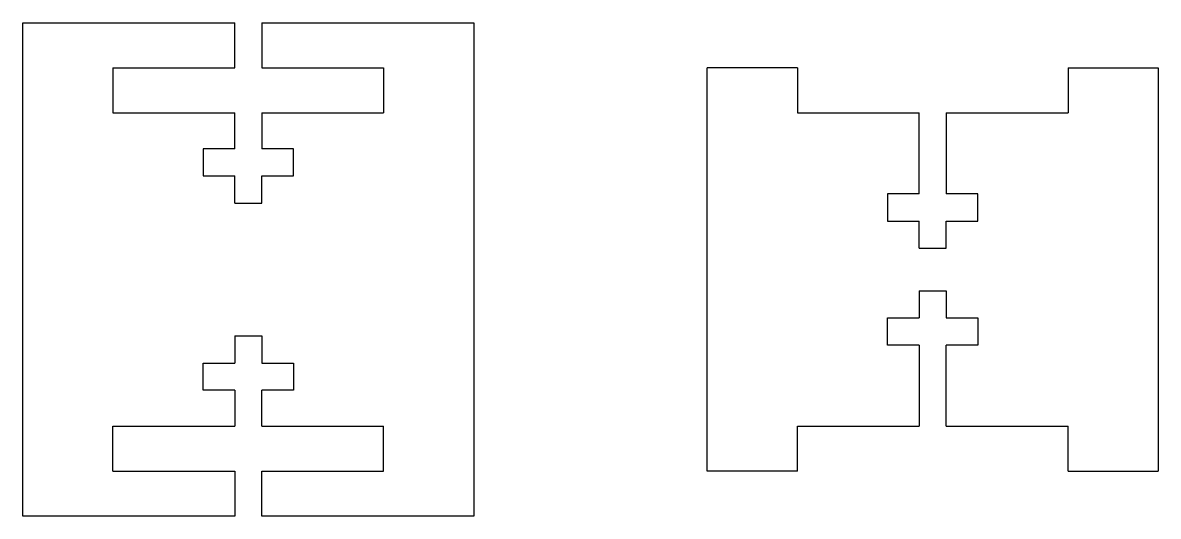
# Model space of a CAD drawing. Header units: millimetres. Extents: x -260 to 1495, y -534 to 358.
# Drawn here: x 1025.1 to 1151, y 303 to 357.8 of the extents above; entities that cross this region are included whole.
import ezdxf

# ---------------------------------------------------------------- set-up
doc = ezdxf.new("R2010")
doc.units = ezdxf.units.MM
doc.layers.add('Corte', color=230, linetype='Continuous')

msp = doc.modelspace()

# ---------------------------------------------------------------- linework, layer by layer
at = {"layer": 'Corte'}
for p, q in [((1025.088, 303.012), (1025.088, 357.762)), ((1025.088, 357.762), (1048.588, 357.762)), ((1048.588, 352.762), (1048.588, 357.762)), ((1051.588, 357.762), (1051.588, 352.762)), ((1051.588, 357.762), (1075.088, 357.762)), ((1075.088, 357.762), (1075.088, 303.012)), ((1035.088, 352.762), (1035.088, 347.762)), ((1035.088, 352.762), (1048.588, 352.762)), ((1051.588, 352.762), (1065.088, 352.762)), ((1065.088, 352.762), (1065.088, 347.762)), ((1100.955, 308.012), (1100.955, 352.762)), ((1110.955, 352.762), (1100.955, 352.762)), ((1110.955, 352.762), (1110.955, 347.762)), ((1140.955, 352.762), (1140.955, 347.762)), ((1140.955, 352.762), (1150.955, 352.762)), ((1150.955, 352.762), (1150.955, 308.012)), ((1035.088, 347.762), (1048.588, 347.762)), ((1048.588, 343.762), (1048.588, 347.762)), ((1051.588, 347.762), (1065.088, 347.762)), ((1051.588, 347.762), (1051.588, 343.762)), ((1110.955, 347.762), (1124.455, 347.762)), ((1124.455, 338.762), (1124.455, 347.762)), ((1127.455, 347.762), (1127.455, 338.762)), ((1127.455, 347.762), (1140.955, 347.762)), ((1048.588, 343.762), (1045.088, 343.762)), ((1045.088, 343.762), (1045.088, 340.762)), ((1055.088, 343.762), (1051.588, 343.762)), ((1055.088, 340.762), (1055.088, 343.762)), ((1045.088, 340.762), (1048.588, 340.762)), ((1048.588, 337.762), (1048.588, 340.762)), ((1051.588, 340.762), (1055.088, 340.762)), ((1051.588, 337.762), (1051.588, 340.762)), ((1124.455, 338.762), (1120.955, 338.762)), ((1120.955, 338.762), (1120.955, 335.762)), ((1130.955, 338.762), (1127.455, 338.762)), ((1130.955, 335.762), (1130.955, 338.762)), ((1048.588, 337.762), (1051.588, 337.762)), ((1120.955, 335.762), (1124.455, 335.762)), ((1124.455, 332.762), (1124.455, 335.762)), ((1127.455, 335.762), (1130.955, 335.762)), ((1127.455, 332.762), (1127.455, 335.762)), ((1124.455, 332.762), (1127.455, 332.762)), ((1124.455, 328.012), (1127.455, 328.012)), ((1124.455, 328.012), (1124.455, 325.012)), ((1127.455, 328.012), (1127.455, 325.012)), ((1120.955, 325.012), (1124.455, 325.012)), ((1120.955, 322.012), (1120.955, 325.012)), ((1127.455, 325.012), (1130.955, 325.012)), ((1130.955, 325.012), (1130.955, 322.012)), ((1048.588, 323.012), (1051.588, 323.012)), ((1048.588, 323.012), (1048.588, 320.012)), ((1051.588, 323.012), (1051.588, 320.012)), ((1124.455, 322.012), (1120.955, 322.012)), ((1124.455, 322.012), (1124.455, 313.012)), ((1127.455, 313.012), (1127.455, 322.012)), ((1130.955, 322.012), (1127.455, 322.012)), ((1045.088, 320.012), (1048.588, 320.012)), ((1045.088, 317.012), (1045.088, 320.012)), ((1051.588, 320.012), (1055.088, 320.012)), ((1055.088, 320.012), (1055.088, 317.012)), ((1048.588, 317.012), (1045.088, 317.012)), ((1048.588, 317.012), (1048.588, 313.012)), ((1055.088, 317.012), (1051.588, 317.012)), ((1051.588, 313.012), (1051.588, 317.012)), ((1035.088, 308.012), (1035.088, 313.012)), ((1035.088, 313.012), (1048.588, 313.012)), ((1051.588, 313.012), (1065.088, 313.012)), ((1065.088, 308.012), (1065.088, 313.012)), ((1110.955, 308.012), (1110.955, 313.012)), ((1110.955, 313.012), (1124.455, 313.012)), ((1127.455, 313.012), (1140.955, 313.012)), ((1140.955, 308.012), (1140.955, 313.012)), ((1035.088, 308.012), (1048.588, 308.012)), ((1048.588, 308.012), (1048.588, 303.012)), ((1051.588, 303.012), (1051.588, 308.012)), ((1051.588, 308.012), (1065.088, 308.012)), ((1110.955, 308.012), (1100.955, 308.012)), ((1140.955, 308.012), (1150.955, 308.012)), ((1048.588, 303.012), (1025.088, 303.012)), ((1075.088, 303.012), (1051.588, 303.012))]:
    msp.add_line(p, q, dxfattribs=at)

doc.saveas('drawing.dxf')
